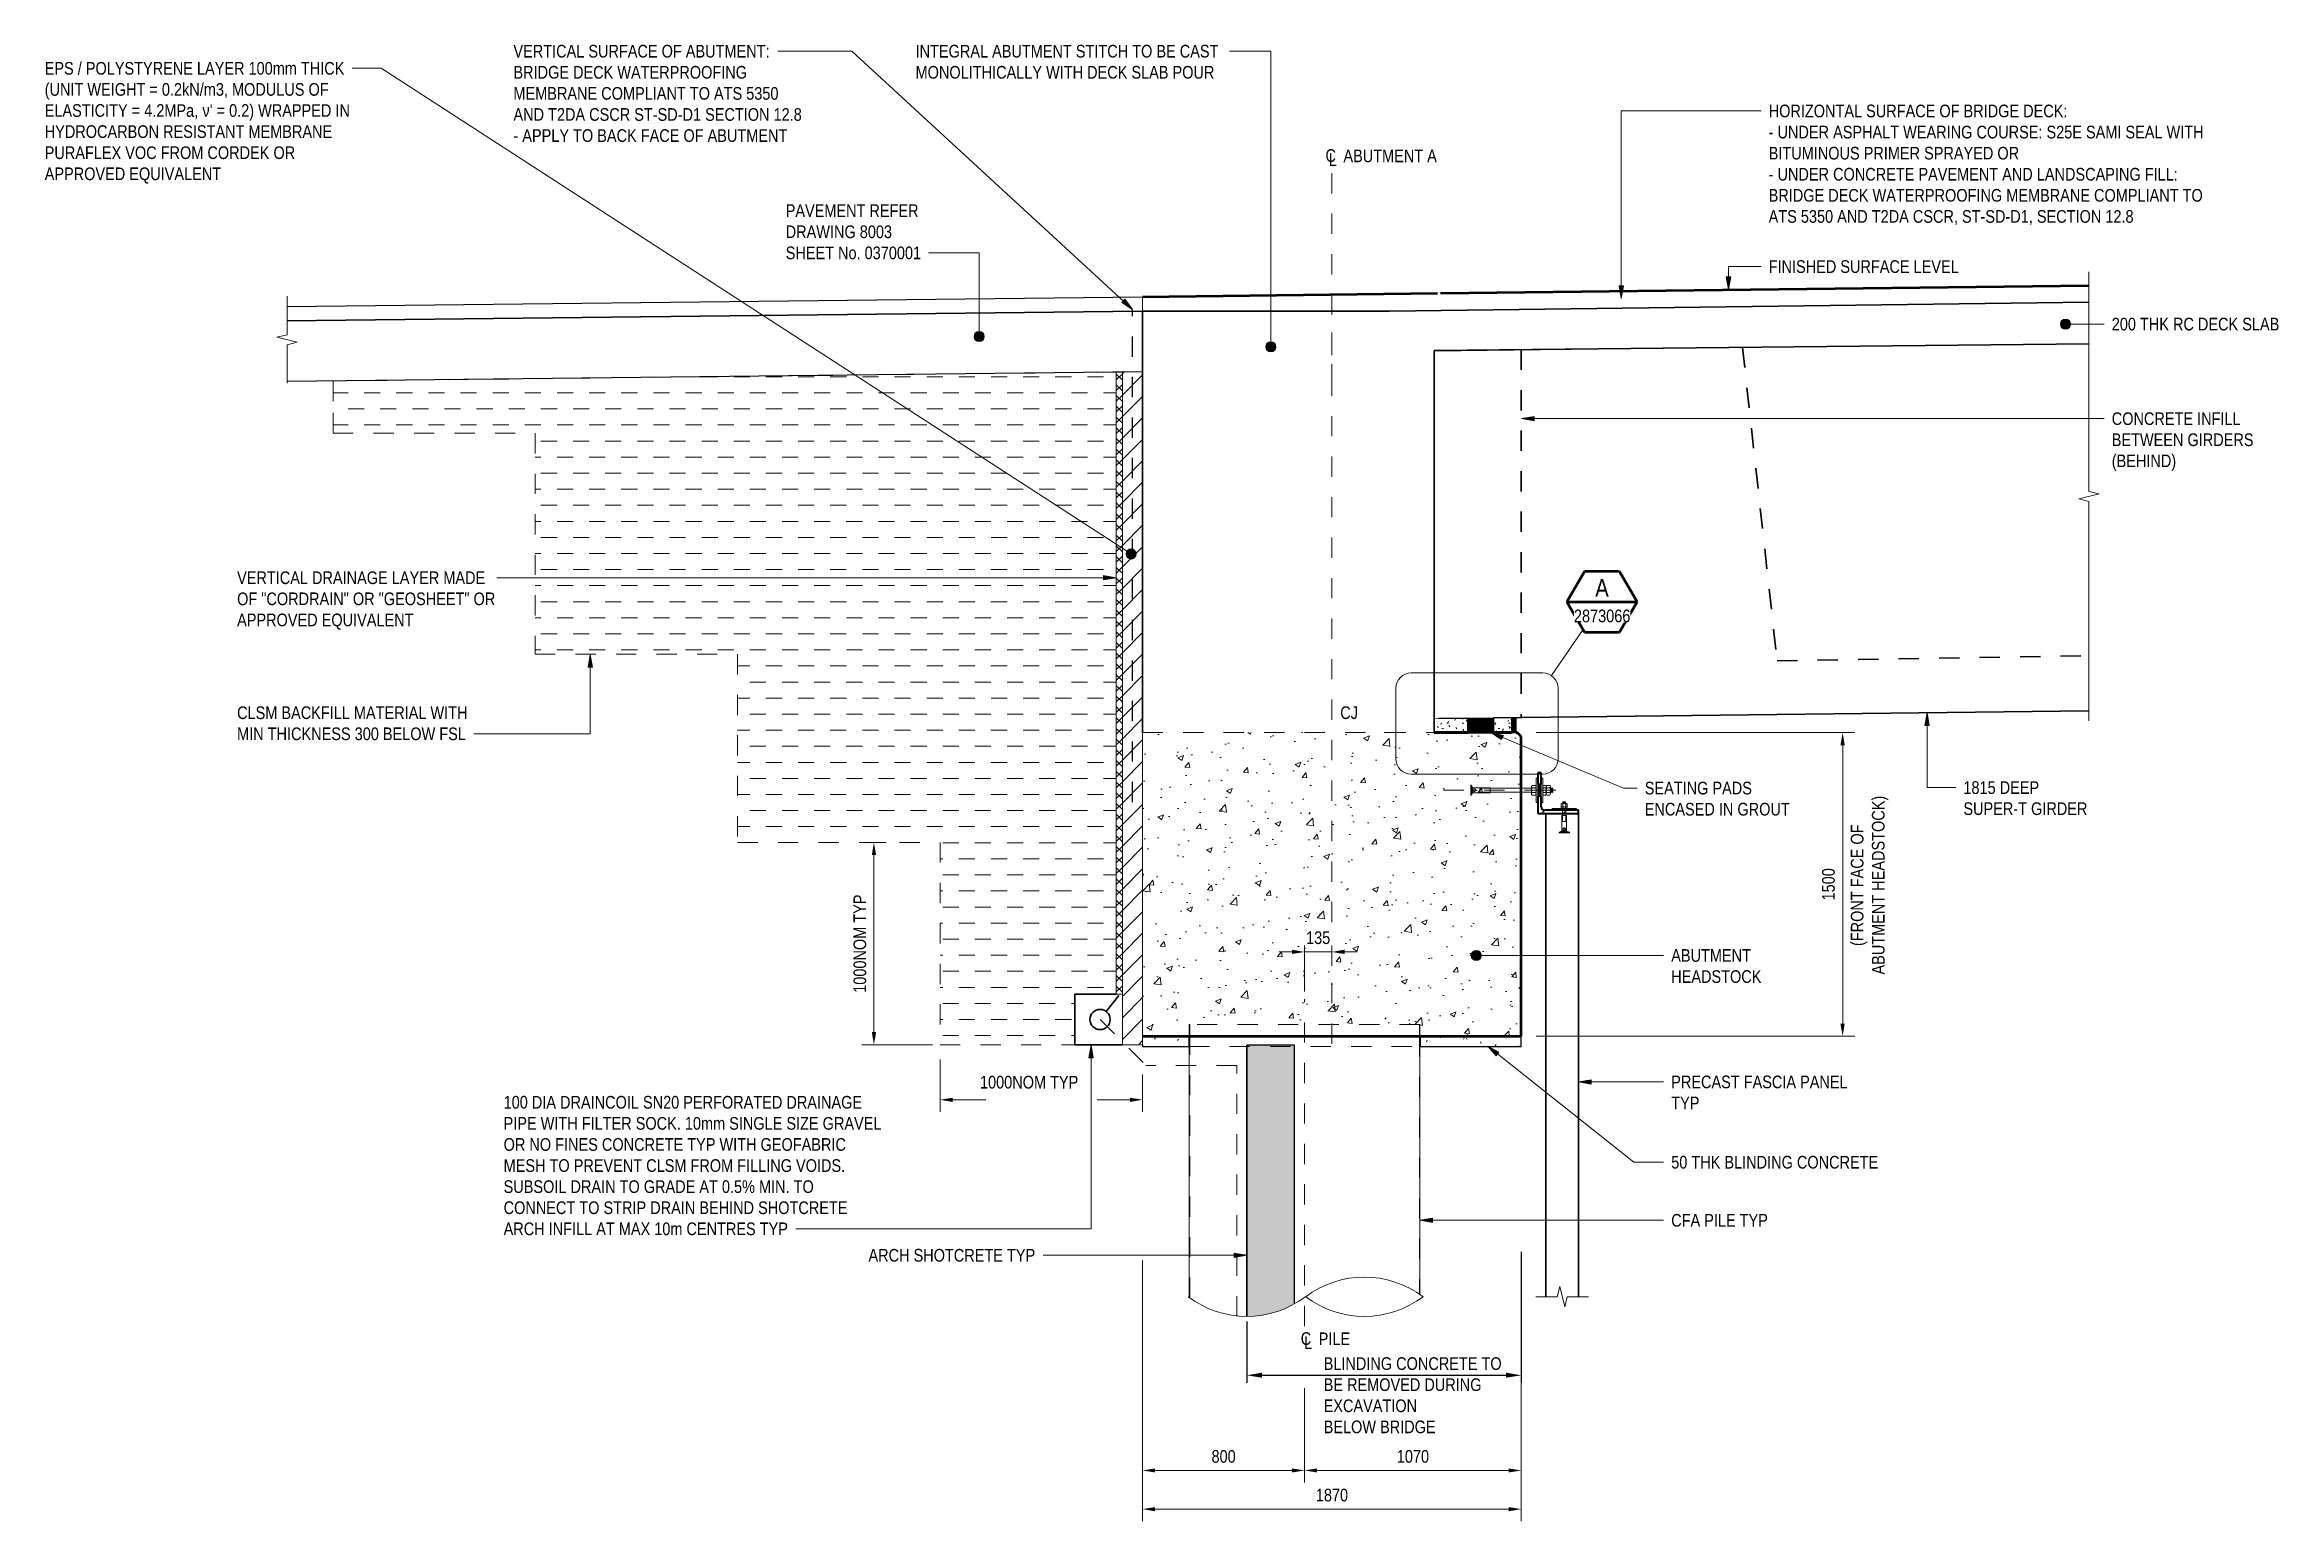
# Model space of a CAD drawing. Header units: metres. Extents: x 500.2 to 528.4, y 0.1 to 23.1.
# Drawn here: x 500.19 to 511.22, y 15.77 to 23.06 of the extents above; entities that cross this region are included whole.
import ezdxf

# ---------------------------------------------------------------- set-up
doc = ezdxf.new("R2010")
doc.units = ezdxf.units.M
for name, pattern in [('JacobsCenter', [0.015, 0.009, -0.0015, 0.003, -0.0015]), ('JacobsDash', [0.0045, 0.003, -0.0015]), ('JacobsGridLine', [0.0145, 0.01, -0.001, 0.0025, -0.001])]:
    doc.linetypes.add(name, pattern=pattern)
doc.layers.get('Defpoints').update_dxf_attribs({"color": 41})
for name, color, linetype, lineweight in [('A-ANNO-DIMS', 7, 'Continuous', 9), ('A-ANNO-NOTE', 7, 'Continuous', 9), ('A-ANNO-SYMB', 7, 'Continuous', 9), ('A-DETL', 7, 'Continuous', 13), ('A-DETL-GENF', 7, 'Continuous', 9), ('A-FLOR', 7, 'Continuous', 50), ('A-FLOR-HDLN', 7, 'JacobsDash', 18), ('A-GENM', 7, 'Continuous', 35), ('G-ANNO-TEXT', 7, 'Continuous', 9), ('S-BEAM', 7, 'Continuous', 50), ('S-BEAM-HDLN', 7, 'JacobsDash', 18), ('S-FNDN', 7, 'Continuous', 50), ('S-FNDN-HDLN', 7, 'JacobsDash', 18), ('S-GRID', 7, 'Continuous', 9)]:
    doc.layers.add(name, color=color, linetype=linetype, lineweight=lineweight)
doc.styles.add('Arial Narrow', font='ARIALN.TTF', dxfattribs={"height": 0.0625})
doc.styles.add('Arial Narrow_1', font='ARIALN.TTF', dxfattribs={"height": 0.0625})
doc.styles.add('Arial Narrow_2', font='ARIALN.TTF', dxfattribs={"height": 0.0875})
doc.dimstyles.new('____ddd____', dxfattribs={"dimscale": 0.3048, "dimtxt": 0.063964, "dimasz": 0.246063, "dimexe": 0.123031, "dimexo": 0.082021, "dimgap": 0.04101, "dimtad": 1, "dimdec": 0, "dimlfac": 1000, "dimzin": 0, "dimdsep": 46, "dimtxsty": 'Arial Narrow', "dimsah": 1, "dimcen": 0.09, "dimaunit": 1, "dimadec": 4, "dimazin": 0, "dimtfac": 1, "dimtdec": 4, "dimtix": 1, "dimtmove": 0, "dimatfit": 3, "dimfxl": 1, "dimtvp": 1, "dimtolj": 1, "dimtzin": 0, "dimarcsym": 2})
doc.dimstyles.new('Dimension_Standard_O__mm_', dxfattribs={"dimscale": 0.3048, "dimtxt": 0.063964, "dimasz": 0.205052, "dimexe": 0.19685, "dimexo": 0.123031, "dimgap": 0.123031, "dimtad": 1, "dimdec": 0, "dimlfac": 1000, "dimzin": 0, "dimdsep": 46, "dimtxsty": 'Arial Narrow', "dimsah": 1, "dimcen": 0.09, "dimaunit": 1, "dimadec": 4, "dimazin": 0, "dimtfac": 1, "dimtdec": 4, "dimtix": 1, "dimtmove": 0, "dimatfit": 3, "dimfxl": 1, "dimtvp": 1, "dimtfill": 1, "dimtolj": 1, "dimtzin": 0, "dimlwd": 18, "dimlwe": 18, "dimarcsym": 2})
doc.dimstyles.new('Dimension_Standard_O__mm__1', dxfattribs={"dimscale": 0.3048, "dimtxt": 0.063964, "dimasz": 0.205052, "dimexe": 0.19685, "dimexo": 0.123031, "dimgap": 0.123031, "dimtad": 1, "dimdec": 0, "dimlfac": 1000, "dimzin": 0, "dimdsep": 46, "dimtxsty": 'Arial Narrow', "dimsah": 1, "dimcen": 0.09, "dimaunit": 1, "dimadec": 4, "dimazin": 0, "dimtfac": 1, "dimtdec": 4, "dimtix": 1, "dimtmove": 2, "dimatfit": 3, "dimfxl": 1, "dimtvp": 1, "dimtfill": 1, "dimtolj": 1, "dimtzin": 0, "dimlwd": 18, "dimlwe": 18, "dimarcsym": 2})
pattern_1 = [(45, (506.526, 21.821), (-0.053033, 0.053033), [])]
pattern_2 = [(0, (506.526, 21.821), (0.1016, 0.0254), [0.00838, -0.06782, 0.00838, -0.06782, -0.4064]), (0, (506.526, 21.821), (0.1016, 0.0254), [-0.1524, 0.00838, -0.14402, 0.00838, -0.06782, -0.1778]), (0, (506.526, 21.821), (0.1016, 0.0254), [-0.381, 0.00838, -0.04242, 0.00838, -0.11862]), (120, (506.564, 21.834), (-0.07279705, 0.07528818), [0.00838, -0.06782, 0.00838, -0.06782, -0.4064]), (120, (506.564, 21.834), (-0.07279705, 0.07528818), [-0.1524, 0.00838, -0.14402, 0.00838, -0.06782, -0.1778]), (120, (506.564, 21.834), (-0.07279705, 0.07528818), [-0.381, 0.00838, -0.04242, 0.00838, -0.11862]), (240, (506.577, 21.884), (-0.02880295, -0.10068818), [0.00838, -0.06782, 0.00838, -0.06782, -0.4064]), (240, (506.577, 21.884), (-0.02880295, -0.10068818), [-0.1524, 0.00838, -0.14402, 0.00838, -0.06782, -0.1778]), (240, (506.577, 21.884), (-0.02880295, -0.10068818), [-0.381, 0.00838, -0.04242, 0.00838, -0.11862])]
pattern_3 = [(45, (506.526, 21.821), (-0.008838835, 0.008838835), [])]

msp = doc.modelspace()

# ---------------------------------------------------------------- texts
at = {"layer": 'G-ANNO-TEXT', "char_height": 0.0625, "attachment_point": 1, "style": 'Arial Narrow', "bg_fill": 3, "box_fill_scale": 1, "bg_fill_color": 256, "bg_fill_true_color": 13158600, "bg_fill_transparency": 0}
for s, insert in [('PAVEMENT REFER ', (503.8455, 22.2757)), ('CJ', (506.5839, 19.796)), ('100 DIA DRAINCOIL SN20 PERFORATED DRAINAGE ', (502.4526, 17.8718))]:
    msp.add_mtext(s, dxfattribs=dict(at, insert=insert))

# ---------------------------------------------------------------- blocks, each defined once
blk = doc.blocks.new('BR08_20_GEN_WPC_PrecastPanel_Wall__4point - BR08_20_GEN_WPC_PrecastPanel_Wall__4point-8287844-DRG-2873066 - SECTION 1')
at = {"layer": 'A-GENM'}
for p, q in [((507.6, 19.267), (507.6, 16.88)), ((507.76, 16.88), (507.76, 19.267))]:
    blk.add_line(p, q, dxfattribs=at)
blk = doc.blocks.new('01_SFO_FRP_Pile_CastInPlace_CS_BR08 - CAST-IN-PLACE PILE - 1200-8661059-DRG-2873066 - SECTION 1')
at = {"layer": 'A-DETL', "linetype": 'JacobsDash'}
blk.add_line((506.977, 18.225), (505.838, 18.225), dxfattribs=at)
at = {"layer": 'S-FNDN', "lineweight": 13}
for p, q in [((505.838, 18.225), (505.838, 16.876)), ((506.977, 16.891), (506.977, 18.225))]:
    blk.add_line(p, q, dxfattribs=at)
at = {"layer": 'S-FNDN-HDLN'}
for p, q in [((505.838, 18.225), (505.841, 18.225)), ((505.841, 18.167), (505.841, 18.225)), ((506.975, 18.225), (506.975, 18.167)), ((506.975, 18.225), (506.977, 18.225)), ((505.841, 16.875), (505.841, 18.167)), ((506.975, 18.167), (506.975, 16.892))]:
    blk.add_line(p, q, dxfattribs=at)
blk = doc.blocks.new('CS_DET_Pile-Column_BreakLine - CS_Tubular BreakLine-5419999-DRG-2873066 - SECTION 1')
at = {"layer": 'A-DETL-GENF', "lineweight": 18}
for centre, start, end in [((506.703, 16.496), 52.9573, 127.0427), ((506.123, 17.264), 232.9573, 307.0427), ((506.703, 17.264), 232.9573, 307.0427)]:
    blk.add_arc(centre, 0.481, start, end, dxfattribs=at)
blk = doc.blocks.new('BREAK LINE - INPUT VIEW SCALE_R13 - Std Break-8195450-DRG-2873066 - SECTION 1')
at = {"layer": 'A-DETL-GENF'}
for p, q in [((501.383, 21.632), (501.383, 21.822)), ((501.333, 21.62), (501.383, 21.632)), ((501.433, 21.595), (501.333, 21.62)), ((501.383, 21.582), (501.433, 21.595)), ((501.383, 21.393), (501.383, 21.582))]:
    blk.add_line(p, q, dxfattribs=at)
blk = doc.blocks.new('JAC_DIT_Steel_Beam_EA_Section_2D - EA200x200x16-6247310-DRG-2873066 - SECTION 1')
at = {"layer": 'A-DETL-GENF'}
h = blk.add_hatch(dxfattribs=at)
h.set_pattern_fill('FP_4', color=256, style=0, pattern_type=2)
h.set_pattern_definition(pattern_1)
h.paths.add_polyline_path([(507.76, 19.267), (507.76, 19.283), (507.594, 19.283), (507.585, 19.285), (507.578, 19.292), (507.576, 19.301), (507.576, 19.352), (507.56, 19.352), (507.56, 19.267), (507.719, 19.267)])
h.paths.add_polyline_path([(507.565, 19.412), (507.576, 19.412), (507.576, 19.467), (507.56, 19.467), (507.56, 19.412)])
at = {"layer": 'A-DETL-GENF', "lineweight": 40}
for p, q in [((507.56, 19.467), (507.56, 19.412)), ((507.576, 19.467), (507.56, 19.467)), ((507.576, 19.412), (507.576, 19.467)), ((507.56, 19.352), (507.56, 19.267)), ((507.576, 19.301), (507.576, 19.352)), ((507.56, 19.267), (507.76, 19.267)), ((507.76, 19.283), (507.594, 19.283)), ((507.76, 19.267), (507.76, 19.283))]:
    blk.add_line(p, q, dxfattribs=at)
blk.add_arc((507.594, 19.301), 0.018, 180, 270, dxfattribs=at)
blk = doc.blocks.new('BREAK LINE - INPUT VIEW SCALE_R13 - Std Break-8198805-DRG-2873066 - SECTION 1')
at = {"layer": 'A-DETL-GENF'}
for p, q in [((507.668, 16.93), (507.655, 16.88)), ((507.693, 16.83), (507.668, 16.93)), ((507.655, 16.88), (507.55, 16.88)), ((507.705, 16.88), (507.693, 16.83)), ((507.81, 16.88), (507.705, 16.88))]:
    blk.add_line(p, q, dxfattribs=at)
blk = doc.blocks.new('BREAK LINE - INPUT VIEW SCALE_R13 - Std Break-5547156-DRG-2873066 - SECTION 1')
at = {"layer": 'A-DETL-GENF'}
for p, q in [((510.281, 21.943), (510.281, 20.858)), ((510.281, 20.858), (510.331, 20.846)), ((510.331, 20.846), (510.231, 20.821)), ((510.231, 20.821), (510.281, 20.808)), ((510.281, 20.808), (510.281, 19.724))]:
    blk.add_line(p, q, dxfattribs=at)
blk = doc.blocks.new('CS_Annot_Centreline Symbol2 - CS_Annot_Centreline Symbol-5074296-DRG-2873066 - SECTION 1')
at = {"layer": 'A-ANNO-NOTE', "char_height": 0.0625, "attachment_point": 1, "rotation": 0, "style": 'Arial Narrow'}
for s, insert, width in [('C  ', (506.511, 22.548), 0.11023), ('L', (506.528, 22.527), 0.0481)]:
    blk.add_mtext(s, dxfattribs=dict(at, insert=insert, width=width))
blk = doc.blocks.new('DIMBLOCK1-DRG-2873066 - SECTION 1')
at = {"layer": 'A-ANNO-DIMS', "color": 0, "lineweight": 18, "transparency": 16777216}
for p, q in [((507.551, 19.667), (509.125, 19.667)), ((509.065, 19.604), (509.065, 18.229)), ((507.551, 18.167), (509.125, 18.167))]:
    blk.add_line(p, q, dxfattribs=at)
at = {"layer": 'A-ANNO-DIMS', "color": 0, "transparency": 16777216}
for points in [[(509.054, 19.604), (509.075, 19.604), (509.065, 19.667)], [(509.054, 18.229), (509.075, 18.229), (509.065, 18.167)]]:
    blk.add_solid(points, dxfattribs=at)
at = {"layer": 'Defpoints', "color": 0, "transparency": 16777216}
for p in [(507.513, 19.667), (507.513, 18.167), (509.065, 18.167)]:
    blk.add_point(p, dxfattribs=at)
at = {"layer": 'A-ANNO-DIMS', "color": 0, "lineweight": 18, "transparency": 16777216, "insert": (508.995, 18.917), "char_height": 0.0625, "width": 0.19007, "attachment_point": 5, "rotation": 90, "style": 'Arial Narrow', "bg_fill": 3, "box_fill_scale": 1.1, "bg_fill_color": 256, "bg_fill_true_color": 13158600, "bg_fill_transparency": 0}
blk.add_mtext('\\A1;1500', dxfattribs=at)
blk = doc.blocks.new('DIMBLOCK2-DRG-2873066 - SECTION 1')
at = {"layer": 'A-ANNO-DIMS', "color": 0, "lineweight": 18, "transparency": 16777216}
for p, q in [((504.608, 18.051), (504.608, 17.793)), ((505.608, 17.978), (505.608, 17.793)), ((504.67, 17.853), (504.834, 17.853)), ((505.545, 17.853), (505.383, 17.853))]:
    blk.add_line(p, q, dxfattribs=at)
at = {"layer": 'A-ANNO-DIMS', "color": 0, "transparency": 16777216}
for points in [[(504.67, 17.863), (504.67, 17.842), (504.608, 17.853)], [(505.545, 17.863), (505.545, 17.842), (505.608, 17.853)]]:
    blk.add_solid(points, dxfattribs=at)
at = {"layer": 'Defpoints', "color": 0, "transparency": 16777216}
for p in [(504.608, 18.089), (505.608, 18.016), (505.608, 17.853)]:
    blk.add_point(p, dxfattribs=at)
at = {"layer": 'A-ANNO-DIMS', "color": 0, "lineweight": 18, "transparency": 16777216, "insert": (504.805, 17.971), "char_height": 0.0625, "width": 0.60675, "attachment_point": 1, "line_spacing_factor": 0.974696, "style": 'Arial Narrow', "bg_fill": 3, "box_fill_scale": 1.1, "bg_fill_color": 256, "bg_fill_true_color": 13158600, "bg_fill_transparency": 0}
blk.add_mtext('\\A1;1000NOM TYP', dxfattribs=at)
blk = doc.blocks.new('DIMBLOCK3-DRG-2873066 - SECTION 1')
at = {"layer": 'A-ANNO-DIMS', "color": 0, "lineweight": 18, "transparency": 16777216}
for p, q in [((504.275, 19.124), (504.341, 19.124)), ((504.281, 18.187), (504.281, 19.062)), ((504.57, 18.124), (504.221, 18.124))]:
    blk.add_line(p, q, dxfattribs=at)
at = {"layer": 'A-ANNO-DIMS', "color": 0, "transparency": 16777216}
for points in [[(504.271, 19.062), (504.292, 19.062), (504.281, 19.124)], [(504.271, 18.187), (504.292, 18.187), (504.281, 18.124)]]:
    blk.add_solid(points, dxfattribs=at)
at = {"layer": 'Defpoints', "color": 0, "transparency": 16777216}
for p in [(504.237, 19.124), (504.281, 19.124), (504.608, 18.124)]:
    blk.add_point(p, dxfattribs=at)
at = {"layer": 'A-ANNO-DIMS', "color": 0, "lineweight": 18, "transparency": 16777216, "insert": (504.212, 18.624), "char_height": 0.0625, "width": 0.60675, "attachment_point": 5, "rotation": 90, "style": 'Arial Narrow', "bg_fill": 3, "box_fill_scale": 1.1, "bg_fill_color": 256, "bg_fill_true_color": 13158600, "bg_fill_transparency": 0}
blk.add_mtext('\\A1;1000NOM TYP', dxfattribs=at)
blk = doc.blocks.new('DIMBLOCK4-DRG-2873066 - SECTION 1')
at = {"layer": 'A-ANNO-DIMS', "color": 0, "lineweight": 18, "transparency": 16777216}
for p, q in [((505.608, 17.061), (505.608, 15.962)), ((506.408, 16.428), (506.408, 15.962)), ((505.67, 16.022), (506.345, 16.022))]:
    blk.add_line(p, q, dxfattribs=at)
at = {"layer": 'A-ANNO-DIMS', "color": 0, "transparency": 16777216}
for points in [[(505.67, 16.032), (505.67, 16.012), (505.608, 16.022)], [(506.345, 16.032), (506.345, 16.012), (506.408, 16.022)]]:
    blk.add_solid(points, dxfattribs=at)
at = {"layer": 'Defpoints', "color": 0, "transparency": 16777216}
for p in [(505.608, 17.098), (506.408, 16.465), (506.408, 16.022)]:
    blk.add_point(p, dxfattribs=at)
at = {"layer": 'A-ANNO-DIMS', "color": 0, "lineweight": 18, "transparency": 16777216, "insert": (506.008, 16.091), "char_height": 0.0625, "width": 0.14255, "attachment_point": 5, "style": 'Arial Narrow', "bg_fill": 3, "box_fill_scale": 1.1, "bg_fill_color": 256, "bg_fill_true_color": 13158600, "bg_fill_transparency": 0}
blk.add_mtext('\\A1;800', dxfattribs=at)
blk = doc.blocks.new('DIMBLOCK5-DRG-2873066 - SECTION 1')
at = {"layer": 'A-ANNO-DIMS', "color": 0, "lineweight": 18, "transparency": 16777216}
for p, q in [((507.478, 17.061), (507.478, 15.962)), ((506.408, 16.428), (506.408, 15.962)), ((506.47, 16.022), (507.415, 16.022))]:
    blk.add_line(p, q, dxfattribs=at)
at = {"layer": 'A-ANNO-DIMS', "color": 0, "transparency": 16777216}
for points in [[(506.47, 16.032), (506.47, 16.012), (506.408, 16.022)], [(507.415, 16.032), (507.415, 16.012), (507.478, 16.022)]]:
    blk.add_solid(points, dxfattribs=at)
at = {"layer": 'Defpoints', "color": 0, "transparency": 16777216}
for p in [(507.478, 17.098), (506.408, 16.465), (507.478, 16.022)]:
    blk.add_point(p, dxfattribs=at)
at = {"layer": 'A-ANNO-DIMS', "color": 0, "lineweight": 18, "transparency": 16777216, "insert": (506.943, 16.091), "char_height": 0.0625, "width": 0.19007, "attachment_point": 5, "style": 'Arial Narrow', "bg_fill": 3, "box_fill_scale": 1.1, "bg_fill_color": 256, "bg_fill_true_color": 13158600, "bg_fill_transparency": 0}
blk.add_mtext('\\A1;1070', dxfattribs=at)
blk = doc.blocks.new('DIMBLOCK6-DRG-2873066 - SECTION 1')
at = {"layer": 'A-ANNO-DIMS', "color": 0, "lineweight": 18, "transparency": 16777216}
for p, q in [((505.608, 17.061), (505.608, 15.771)), ((507.478, 17.061), (507.478, 15.771)), ((505.67, 15.831), (507.415, 15.831))]:
    blk.add_line(p, q, dxfattribs=at)
at = {"layer": 'A-ANNO-DIMS', "color": 0, "transparency": 16777216}
for points in [[(505.67, 15.841), (505.67, 15.82), (505.608, 15.831)], [(507.415, 15.841), (507.415, 15.82), (507.478, 15.831)]]:
    blk.add_solid(points, dxfattribs=at)
at = {"layer": 'Defpoints', "color": 0, "transparency": 16777216}
for p in [(505.608, 17.098), (507.478, 17.098), (507.478, 15.831)]:
    blk.add_point(p, dxfattribs=at)
at = {"layer": 'A-ANNO-DIMS', "color": 0, "lineweight": 18, "transparency": 16777216, "insert": (506.543, 15.9), "char_height": 0.0625, "width": 0.19007, "attachment_point": 5, "style": 'Arial Narrow', "bg_fill": 3, "box_fill_scale": 1.1, "bg_fill_color": 256, "bg_fill_true_color": 13158600, "bg_fill_transparency": 0}
blk.add_mtext('\\A1;1870', dxfattribs=at)
blk = doc.blocks.new('DIMBLOCK7-DRG-2873066 - SECTION 1')
at = {"layer": 'A-ANNO-DIMS', "color": 0, "lineweight": 18, "transparency": 16777216}
for p, q in [((506.345, 18.583), (506.283, 18.583)), ((506.408, 18.387), (506.408, 18.643)), ((506.408, 18.583), (506.543, 18.583)), ((506.543, 18.514), (506.543, 18.643)), ((506.605, 18.583), (506.668, 18.583))]:
    blk.add_line(p, q, dxfattribs=at)
at = {"layer": 'A-ANNO-DIMS', "color": 0, "transparency": 16777216}
for points in [[(506.345, 18.594), (506.345, 18.573), (506.408, 18.583)], [(506.605, 18.594), (506.605, 18.573), (506.543, 18.583)]]:
    blk.add_solid(points, dxfattribs=at)
at = {"layer": 'Defpoints', "color": 0, "transparency": 16777216}
for p in [(506.543, 18.477), (506.408, 18.349)]:
    blk.add_point(p, dxfattribs=at)
at = {"layer": 'A-ANNO-DIMS', "color": 0, "lineweight": 18, "transparency": 16777216, "insert": (506.475, 18.653), "char_height": 0.0625, "width": 0.14255, "attachment_point": 5, "style": 'Arial Narrow', "bg_fill": 3, "box_fill_scale": 1.1, "bg_fill_color": 256, "bg_fill_true_color": 13158600, "bg_fill_transparency": 0}
blk.add_mtext('\\A1;135', dxfattribs=at)
at = {"layer": 'Defpoints', "color": 0, "transparency": 16777216}
blk.add_point((506.543, 18.583), dxfattribs=at)
blk = doc.blocks.new('Drafting View - SheetRef-4900799-DRG-2873066 - SECTION 1')
at = {"layer": 'A-ANNO-SYMB', "lineweight": 50}
for p, q in [((507.79, 20.463), (507.703, 20.312)), ((507.963, 20.463), (507.79, 20.463)), ((508.05, 20.313), (507.963, 20.463)), ((507.703, 20.313), (508.05, 20.313)), ((507.703, 20.312), (507.79, 20.163)), ((507.963, 20.163), (508.05, 20.313)), ((507.79, 20.163), (507.963, 20.163))]:
    blk.add_line(p, q, dxfattribs=at)
blk = doc.blocks.new('DIMBLOCK8-DRG-2873066 - SECTION 1')
at = {"layer": 'A-ANNO-DIMS', "color": 0, "lineweight": -2, "transparency": 16777216}
for p, q in [((507.478, 17.102), (507.478, 16.455)), ((506.123, 16.758), (506.123, 16.455)), ((506.198, 16.492), (507.403, 16.492))]:
    blk.add_line(p, q, dxfattribs=at)
at = {"layer": 'A-ANNO-DIMS', "color": 0, "transparency": 16777216}
for points in [[(506.198, 16.505), (506.198, 16.48), (506.123, 16.492)], [(507.403, 16.505), (507.403, 16.48), (507.478, 16.492)]]:
    blk.add_solid(points, dxfattribs=at)
at = {"layer": 'Defpoints', "color": 0, "transparency": 16777216}
for p in [(507.478, 17.127), (506.123, 16.783), (507.478, 16.492)]:
    blk.add_point(p, dxfattribs=at)
at = {"layer": 'A-ANNO-DIMS', "color": 0, "transparency": 16777216, "insert": (506.8, 16.542), "char_height": 0.0625, "attachment_point": 5, "style": 'Arial Narrow'}
blk.add_mtext('\\A1;\u200e', dxfattribs=at)

# ---------------------------------------------------------------- hatches: boundary and pattern name
at = {"layer": 'A-DETL-GENF'}
h = msp.add_hatch(dxfattribs=at)
h.set_pattern_fill('FP_2', color=256, style=0, pattern_type=2)
h.set_pattern_definition([(0, (506.526, 21.821), (0.07937, 0.07937), [0.07937, -0.07937])])
h.paths.add_polyline_path([(504.8982, 18.1244), (505.2729, 18.1244), (505.2729, 18.3744), (505.4779, 18.3744), (505.4779, 21.4468), (501.6103, 21.4032), (501.6103, 21.1452), (502.6079, 21.1452), (502.6079, 20.0534), (503.6079, 20.0534), (503.6079, 19.1244), (504.6079, 19.1244), (504.6079, 18.1244)])
h = msp.add_hatch(dxfattribs=at)
h.set_pattern_fill('FP_5', color=256, style=0, pattern_type=2)
h.set_pattern_definition([(45, (506.526, 21.821), (-0.0265165, 0.0265165), []), (135, (506.526, 21.821), (-0.0265165, -0.0265165), [])])
h.paths.add_polyline_path([(505.5079, 18.3744), (505.5079, 21.4475), (505.4779, 21.4472), (505.4779, 18.3744)])
h = msp.add_hatch(dxfattribs=at)
h.set_pattern_fill('FP_4', color=256, style=0, pattern_type=2)
h.set_pattern_definition(pattern_1)
h.paths.add_polyline_path([(505.5079, 18.1244), (505.6079, 18.1244), (505.6079, 21.4478), (505.5079, 21.4468), (505.5079, 18.1665)])
h = msp.add_hatch(dxfattribs=at)
h.set_pattern_fill('FP_6', color=256, style=0, pattern_type=2)
h.set_pattern_definition(pattern_2)
h.paths.add_polyline_path([(507.2123, 19.667), (507.2123, 19.7371), (507.0479, 19.7352), (507.0479, 19.667)])
at = {"layer": 'A-DETL-GENF', "true_color": 0x808080}
for points in [[(507.2154, 19.6669), (507.3404, 19.667), (507.3404, 19.7387), (507.2154, 19.7372), (507.2154, 19.667)], [(507.4301, 19.6668), (507.452, 19.667), (507.452, 19.7374), (507.4301, 19.7371), (507.4301, 19.667)]]:
    msp.add_hatch(color=8, dxfattribs=at).paths.add_polyline_path(points)
at = {"layer": 'A-DETL-GENF'}
h = msp.add_hatch(dxfattribs=at)
h.set_pattern_fill('FP_6', color=256, style=0, pattern_type=2)
h.set_pattern_definition(pattern_2)
h.paths.add_polyline_path([(507.4301, 19.667), (507.4301, 19.7397), (507.3423, 19.7387), (507.3423, 19.667)])
h = msp.add_hatch(dxfattribs=at)
h.set_pattern_fill('FP_7', color=256, style=0, pattern_type=2)
h.set_pattern_definition(pattern_3)
h.paths.add_polyline_path([(507.2456, 19.3758), (507.2472, 19.376), (507.2486, 19.3766), (507.2499, 19.3776), (507.2508, 19.3788), (507.2514, 19.3803), (507.2516, 19.3818), (507.2514, 19.3834), (507.2508, 19.3848), (507.2499, 19.3861), (507.2486, 19.387), (507.2472, 19.3876), (507.2456, 19.3878), (507.2441, 19.3876), (507.2426, 19.387), (507.2414, 19.3861), (507.2404, 19.3848), (507.2398, 19.3834), (507.2396, 19.3818), (507.2398, 19.3803), (507.2404, 19.3788), (507.2414, 19.3776), (507.2426, 19.3766), (507.2441, 19.376)])
at = {"layer": 'A-DETL-GENF', "true_color": 0xffffff}
msp.add_hatch(color=7, dxfattribs=at).paths.add_polyline_path([(507.5711, 19.3518), (507.576, 19.3518), (507.576, 19.4118), (507.56, 19.4118), (507.56, 19.3518), (507.5624, 19.3518)])
at = {"layer": 'A-DETL-GENF'}
h = msp.add_hatch(dxfattribs=at)
h.set_pattern_fill('FP_7', color=256, style=0, pattern_type=2)
h.set_pattern_definition(pattern_3)
h.paths.add_polyline_path([(507.69, 19.1833), (507.6916, 19.1835), (507.693, 19.1841), (507.6943, 19.185), (507.6952, 19.1863), (507.6958, 19.1877), (507.696, 19.1893), (507.6958, 19.1908), (507.6952, 19.1923), (507.6943, 19.1935), (507.693, 19.1945), (507.6916, 19.1951), (507.69, 19.1953), (507.6885, 19.1951), (507.687, 19.1945), (507.6858, 19.1935), (507.6848, 19.1923), (507.6842, 19.1908), (507.684, 19.1893), (507.6842, 19.1877), (507.6848, 19.1863), (507.6858, 19.185), (507.687, 19.1841), (507.6885, 19.1835)])
h = msp.add_hatch(dxfattribs=at)
h.set_pattern_fill('FP_3', color=256, style=0, pattern_type=2)
h.set_pattern_definition([(0, (506.526, 21.821), (0.2032, 0.0508), [0.00838, -0.14402, 0.00838, -0.14402, -0.8128]), (0, (506.526, 21.821), (0.2032, 0.0508), [-0.3048, 0.00838, -0.29642, 0.00838, -0.14402, -0.3556]), (0, (506.526, 21.821), (0.2032, 0.0508), [-0.762, 0.00838, -0.09322, 0.00838, -0.24562]), (120, (506.602, 21.846), (-0.1455941, 0.15057636), [0.00838, -0.14402, 0.00838, -0.14402, -0.8128]), (120, (506.602, 21.846), (-0.1455941, 0.15057636), [-0.3048, 0.00838, -0.29642, 0.00838, -0.14402, -0.3556]), (120, (506.602, 21.846), (-0.1455941, 0.15057636), [-0.762, 0.00838, -0.09322, 0.00838, -0.24562]), (240, (506.627, 21.948), (-0.0576059, -0.20137636), [0.00838, -0.14402, 0.00838, -0.14402, -0.8128]), (240, (506.627, 21.948), (-0.0576059, -0.20137636), [-0.3048, 0.00838, -0.29642, 0.00838, -0.14402, -0.3556]), (240, (506.627, 21.948), (-0.0576059, -0.20137636), [-0.762, 0.00838, -0.09322, 0.00838, -0.24562])])
h.paths.add_polyline_path([(506.9779, 18.1165), (507.4779, 18.1165), (507.4779, 18.1665), (506.9779, 18.1665)])
h.paths.add_polyline_path([(505.8126, 18.1165), (505.8376, 18.1165), (505.8376, 18.1665), (505.6079, 18.1665), (505.6079, 18.1165)])
at = {"layer": 'A-DETL-GENF', "true_color": 0xf1f1f1}
msp.add_hatch(color=7, dxfattribs=at).paths.add_polyline_path([(506.1227, 16.783), (506.1614, 16.7846), (506.2, 16.7893), (506.2381, 16.7971), (506.2755, 16.8079), (506.3118, 16.8218), (506.3469, 16.8385), (506.3577, 16.8448), (506.3577, 18.1228), (506.1227, 18.1228), (506.1227, 16.7846)])
at = {"layer": 'G-ANNO-TEXT'}
for points in [[(507.972, 21.8102), (507.983, 21.8727), (507.9609, 21.8727)], [(508.501, 21.8554), (508.512, 21.9179), (508.49, 21.9179)], [(505.5583, 21.7562), (505.5198, 21.8066), (505.5048, 21.7904)], [(507.4784, 21.2172), (507.5409, 21.2061), (507.5409, 21.2282)], [(505.4773, 20.4314), (505.4148, 20.4425), (505.4148, 20.4204)], [(502.8804, 20.0523), (502.8694, 19.9898), (502.8914, 19.9898)], [(509.4818, 19.7642), (509.4708, 19.7017), (509.4928, 19.7017)], [(507.3275, 19.6666), (507.3809, 19.6323), (507.3894, 19.6526)], [(505.3535, 18.1233), (505.3424, 18.0608), (505.3645, 18.0608)], [(507.3121, 18.1174), (507.3542, 18.0699), (507.3679, 18.0872)], [(507.7612, 17.9411), (507.8237, 17.9301), (507.8237, 17.9521)], [(506.9769, 17.2574), (507.0394, 17.2464), (507.0394, 17.2685)], [(506.1219, 17.0849), (506.0594, 17.0959), (506.0594, 17.0738)]]:
    msp.add_hatch(color=256, dxfattribs=at).paths.add_polyline_path(points)
h = msp.add_hatch(color=256, dxfattribs=at)
edge = h.paths.add_edge_path()
edge.add_arc((504.8013, 21.6233), 0.025, 0, 360)
h = msp.add_hatch(color=256, dxfattribs=at)
edge = h.paths.add_edge_path()
edge.add_arc((510.1655, 21.6842), 0.025, 0, 360)
h = msp.add_hatch(color=256, dxfattribs=at)
edge = h.paths.add_edge_path()
edge.add_arc((506.2413, 21.572), 0.025, 0, 360)
h = msp.add_hatch(color=256, dxfattribs=at)
edge = h.paths.add_edge_path()
edge.add_arc((505.5511, 20.5487), 0.025, 0, 360)
h = msp.add_hatch(color=256, dxfattribs=at)
edge = h.paths.add_edge_path()
edge.add_arc((507.2559, 18.5656), 0.025, 0, 360)
at = {"layer": 'S-BEAM', "lineweight": 9, "true_color": 0xc0c0c0}
h = msp.add_hatch(dxfattribs=at)
h.set_pattern_fill('FP_1', color=9, style=0, pattern_type=2)
h.set_pattern_definition([(50, (506.526, 21.821), (0.289218, -0.025306), [0.03024, -0.33266]), (355, (506.526, 21.821), (-0.055949, 0.3033), [0.02419, -0.26613]), (100.451, (506.55, 21.819), (0.233273, 0.277996), [0.0257, -0.28272]), (46.184, (506.526, 21.902), (0.43034, -0.066747), [0.04536, -0.49899]), (96.636, (506.562, 21.896), (0.376873, 0.392794), [0.03855, -0.42408]), (351.184, (506.526, 21.902), (0.37688, 0.39279), [0.03629, -0.39919]), (21, (506.566, 21.881), (0.240687, -0.162349), [0.03024, -0.33266]), (326, (506.566, 21.881), (0.09811, 0.292397), [0.02419, -0.26613]), (71.451, (506.586, 21.868), (0.3388, 0.130048), [0.0257, -0.28272]), (37.5, (506.526, 21.821), (0.0048982, 0.13423), [0.00084, -0.26206, 0.00084, -0.26932, -0.26714]), (37.5, (506.526, 21.821), (0.0048982, 0.13423), [-0.53306, 0.00084, -0.2663]), (7.5, (506.526, 21.821), (0.106079, 0.1590367), [0.00084, -0.15319, 0.00084, -0.25602, -0.10181]), (7.5, (506.526, 21.821), (0.106079, 0.1590367), [-0.41089, 0.00084, -0.10098]), (327.5, (506.436, 21.821), (0.215251, -0.0090994), [0.00084, -0.09997, 0.00084, -0.31368, -0.41734]), (327.5, (506.436, 21.821), (0.215251, -0.0090994), [-0.41532, 0.00084, -0.4165]), (317.5, (506.396, 21.821), (0.235153, 0.040369), [0.00084, -0.13021, 0.00084, -0.20803, -0.29637]), (317.5, (506.396, 21.821), (0.235153, 0.040369), [-0.33992, 0.00084, -0.29553])])
h.paths.add_polyline_path([(507.4779, 18.1666), (507.4779, 19.6468), (507.4579, 19.6668), (505.6079, 19.667), (505.6079, 18.1666), (505.838, 18.1666), (505.838, 18.225), (506.9774, 18.225), (506.9774, 18.1666)])

# ---------------------------------------------------------------- linework, layer by layer
at = {"layer": 'A-ANNO-SYMB', "lineweight": 18}
for p, q in [((506.8588, 19.886), (506.8588, 19.5364)), ((507.5844, 19.961), (506.9338, 19.961))]:
    msp.add_line(p, q, dxfattribs=at)
for centre, start, end in [((506.9338, 19.886), 90, 180), ((507.5844, 19.886), 0, 90), ((506.9338, 19.5364), 180, 270)]:
    msp.add_arc(centre, 0.075, start, end, dxfattribs=at)
at = {"layer": 'A-DETL', "color": 8, "lineweight": 25, "true_color": 0x808080}
for p, q in [((501.3829, 21.7717), (505.6079, 21.8194)), ((505.6079, 21.7483), (501.3829, 21.7006)), ((501.3829, 21.7006), (505.6079, 21.7483)), ((505.6079, 21.4483), (501.3829, 21.4006)), ((506.1227, 16.783), (506.1227, 18.1228)), ((506.3577, 18.1228), (506.1227, 18.1228)), ((506.3577, 16.8444), (506.3577, 18.1228))]:
    msp.add_line(p, q, dxfattribs=at)
at = {"layer": 'A-DETL', "linetype": 'JacobsDash', "lineweight": 25}
msp.add_line((505.5579, 19.323), (505.5579, 21.7539), dxfattribs=at)
at = {"layer": 'A-DETL', "lineweight": 35}
for p, q in [((506.8266, 21.7484), (505.6079, 21.7484)), ((505.6079, 21.7484), (505.6079, 19.667)), ((510.2806, 21.7919), (506.8266, 21.7484)), ((507.0479, 21.5536), (510.2806, 21.5873)), ((507.0479, 19.667), (507.0479, 21.5536)), ((510.2806, 19.7737), (507.3404, 19.7387)), ((507.2154, 19.7372), (507.0696, 19.7354)), ((505.2729, 18.3744), (505.4779, 18.3744)), ((505.2729, 18.3744), (505.2729, 18.1244)), ((505.2729, 18.1244), (505.5079, 18.1244))]:
    msp.add_line(p, q, dxfattribs=at)
at = {"layer": 'A-DETL', "linetype": 'JacobsDash', "lineweight": 18}
for p, q in [((506.5429, 21.3866), (506.5429, 21.6421)), ((505.4779, 21.4468), (501.6103, 21.4032)), ((501.6103, 21.4032), (501.6103, 21.1452)), ((501.6103, 21.1452), (501.6103, 21.4032)), ((501.6103, 21.1452), (502.6079, 21.1452)), ((501.6103, 21.1452), (502.6079, 21.1452)), ((502.6079, 21.1452), (502.6079, 20.0534)), ((502.6079, 20.0534), (503.6079, 20.0534)), ((503.6079, 20.0534), (503.6079, 19.1244)), ((505.6079, 19.667), (507.0479, 19.667)), ((503.6079, 19.1244), (504.6079, 19.1244)), ((504.6079, 19.1244), (504.6079, 18.1244)), ((504.6079, 18.1244), (505.2729, 18.1244))]:
    msp.add_line(p, q, dxfattribs=at)
at = {"layer": 'A-DETL', "linetype": 'JacobsDash', "lineweight": 35}
for p, q in [((507.4779, 21.5581), (507.4779, 19.7403)), ((508.5703, 21.5685), (508.7413, 20.0212)), ((508.7413, 20.0212), (510.2806, 20.047)), ((505.4287, 18.2888), (505.4955, 18.3744))]:
    msp.add_line(p, q, dxfattribs=at)
at = {"layer": 'A-DETL', "lineweight": 18}
for p, q in [((505.5079, 21.4475), (505.4779, 21.4472)), ((505.4779, 21.4472), (505.4779, 18.3744)), ((505.6079, 21.4478), (505.5079, 21.447)), ((505.5079, 18.3744), (505.5079, 21.4475)), ((505.6079, 18.1244), (505.6079, 19.667)), ((507.2123, 19.7371), (507.0479, 19.7352)), ((507.0479, 19.7352), (507.0479, 19.667)), ((507.0479, 19.667), (507.2123, 19.667)), ((507.2123, 19.667), (507.2123, 19.7371)), ((507.3404, 19.7387), (507.2154, 19.7372)), ((507.4301, 19.7397), (507.3423, 19.7387)), ((507.3423, 19.7387), (507.3423, 19.6668)), ((507.3423, 19.6668), (507.4301, 19.6668)), ((507.4301, 19.7371), (507.4301, 19.7397)), ((507.452, 19.7374), (507.4301, 19.7371)), ((507.56, 19.4418), (507.552, 19.4418)), ((507.552, 19.4418), (507.552, 19.3218)), ((507.56, 19.4118), (507.56, 19.4418)), ((507.584, 19.4418), (507.576, 19.4418)), ((507.576, 19.4418), (507.576, 19.4118)), ((507.584, 19.3218), (507.584, 19.4418)), ((507.528, 19.3918), (507.3236, 19.3918)), ((507.3236, 19.3718), (507.528, 19.3718)), ((507.528, 19.3997), (507.528, 19.3639)), ((507.528, 19.3718), (507.528, 19.391)), ((507.5487, 19.4057), (507.5313, 19.4057)), ((507.5313, 19.3937), (507.5487, 19.3937)), ((507.5313, 19.3699), (507.5487, 19.3699)), ((507.5313, 19.358), (507.5487, 19.358)), ((507.552, 19.3997), (507.552, 19.3639)), ((507.552, 19.3698), (507.552, 19.391)), ((507.552, 19.3218), (507.56, 19.3218)), ((507.56, 19.3218), (507.56, 19.3518)), ((507.576, 19.3518), (507.576, 19.3218)), ((507.576, 19.3218), (507.584, 19.3218)), ((507.584, 19.3997), (507.584, 19.3639)), ((507.5873, 19.4057), (507.5983, 19.4057)), ((507.5983, 19.3937), (507.5873, 19.3937)), ((507.5983, 19.3699), (507.5873, 19.3699)), ((507.5983, 19.358), (507.5873, 19.358)), ((507.6016, 19.3997), (507.6016, 19.3639)), ((507.6016, 19.3698), (507.6016, 19.391)), ((507.6049, 19.4057), (507.6183, 19.4057)), ((507.6183, 19.3937), (507.6049, 19.3937)), ((507.6183, 19.3699), (507.6049, 19.3699)), ((507.6183, 19.358), (507.6049, 19.358)), ((507.6216, 19.3997), (507.6216, 19.3639)), ((507.6216, 19.391), (507.6231, 19.394)), ((507.6216, 19.3698), (507.6216, 19.391)), ((507.6231, 19.3726), (507.6216, 19.391)), ((507.6231, 19.3726), (507.6216, 19.3698)), ((507.6231, 19.394), (507.6246, 19.391)), ((507.6246, 19.3698), (507.6231, 19.394)), ((507.6246, 19.3698), (507.6231, 19.3726)), ((507.6246, 19.391), (507.6261, 19.3938)), ((507.6246, 19.391), (507.6261, 19.3938)), ((507.6261, 19.3726), (507.6246, 19.391)), ((507.6261, 19.3726), (507.6246, 19.3698)), ((507.6261, 19.3938), (507.6276, 19.3698)), ((507.6261, 19.3938), (507.6276, 19.391)), ((507.6276, 19.3698), (507.6261, 19.3726)), ((507.6276, 19.3698), (507.6261, 19.3726)), ((507.6276, 19.391), (507.6291, 19.3938)), ((507.6276, 19.391), (507.6291, 19.3726)), ((507.6291, 19.3726), (507.6276, 19.3698)), ((507.6291, 19.3938), (507.6306, 19.391)), ((507.6306, 19.3698), (507.6291, 19.3938)), ((507.6306, 19.3698), (507.6291, 19.3726)), ((507.6306, 19.391), (507.6321, 19.3938)), ((507.6321, 19.3726), (507.6306, 19.391)), ((507.6321, 19.3726), (507.6306, 19.3698)), ((507.6321, 19.3938), (507.6336, 19.391)), ((507.6336, 19.3698), (507.6321, 19.3938)), ((507.6336, 19.3698), (507.6321, 19.3726)), ((507.6336, 19.391), (507.6336, 19.3698)), ((507.675, 19.3137), (507.675, 19.3019)), ((507.6953, 19.3238), (507.682, 19.3238)), ((507.682, 19.3238), (507.6848, 19.3228)), ((507.682, 19.3238), (507.698, 19.3228)), ((507.6848, 19.3228), (507.682, 19.3218)), ((507.682, 19.3218), (507.6848, 19.3208)), ((507.682, 19.3218), (507.698, 19.3208)), ((507.6848, 19.3208), (507.682, 19.3198)), ((507.682, 19.3198), (507.6848, 19.3188)), ((507.682, 19.3198), (507.698, 19.3188)), ((507.6848, 19.3188), (507.682, 19.3178)), ((507.682, 19.3178), (507.6848, 19.3168)), ((507.682, 19.3178), (507.6982, 19.3168)), ((507.6848, 19.3168), (507.682, 19.3158)), ((507.682, 19.3158), (507.6953, 19.3158)), ((507.6827, 19.3019), (507.6827, 19.3137)), ((507.6827, 19.3019), (507.6827, 19.3137)), ((507.6848, 19.3228), (507.6953, 19.3218)), ((507.6848, 19.3208), (507.6953, 19.3198)), ((507.6848, 19.3188), (507.6953, 19.3178)), ((507.6848, 19.3168), (507.6953, 19.3158)), ((507.698, 19.3228), (507.6953, 19.3238)), ((507.6953, 19.3218), (507.698, 19.3228)), ((507.698, 19.3208), (507.6953, 19.3218)), ((507.6953, 19.3198), (507.698, 19.3208)), ((507.698, 19.3188), (507.6953, 19.3198)), ((507.6953, 19.3178), (507.698, 19.3188)), ((507.6982, 19.3168), (507.6953, 19.3178)), ((507.6953, 19.3158), (507.6982, 19.3168)), ((507.6973, 19.3137), (507.6973, 19.3019)), ((507.6973, 19.3137), (507.6973, 19.3019)), ((507.705, 19.3019), (507.705, 19.3137)), ((507.6299, 19.2908), (507.7502, 19.2908)), ((507.6299, 19.2828), (507.6299, 19.2908)), ((507.6299, 19.2828), (507.6299, 19.2908)), ((507.6299, 19.2828), (507.7502, 19.2828)), ((507.6499, 19.2908), (507.7302, 19.2908)), ((507.675, 19.2977), (507.675, 19.2939)), ((507.6774, 19.2908), (507.6774, 19.2918)), ((507.7027, 19.2908), (507.6774, 19.2908)), ((507.6781, 19.1802), (507.6781, 19.2568)), ((507.6781, 19.2568), (507.702, 19.2568)), ((507.6789, 19.2998), (507.7012, 19.2998)), ((507.6789, 19.2918), (507.7012, 19.2918)), ((507.681, 19.2828), (507.681, 19.2678)), ((507.682, 19.2908), (507.698, 19.2908)), ((507.682, 19.2268), (507.682, 19.2908)), ((507.698, 19.2268), (507.682, 19.2268)), ((507.6827, 19.2939), (507.6827, 19.2977)), ((507.6973, 19.2977), (507.6973, 19.2939)), ((507.698, 19.2908), (507.698, 19.2268)), ((507.702, 19.1802), (507.702, 19.2568)), ((507.7027, 19.2918), (507.7027, 19.2908)), ((507.705, 19.2939), (507.705, 19.2977)), ((507.7502, 19.2908), (507.7502, 19.2828)), ((507.7502, 19.2908), (507.7502, 19.2828)), ((507.6781, 19.1802), (507.6645, 19.1748)), ((507.6645, 19.1748), (507.7156, 19.1748)), ((507.6645, 19.1748), (507.6645, 19.1718)), ((507.6645, 19.1718), (507.7156, 19.1718)), ((507.6781, 19.1802), (507.702, 19.1802)), ((507.702, 19.1802), (507.7156, 19.1748)), ((507.7156, 19.1748), (507.7156, 19.1718)), ((505.2729, 18.1244), (505.2729, 18.3744)), ((505.2729, 18.3744), (505.4779, 18.3744)), ((505.4779, 18.3744), (505.5079, 18.3744)), ((505.5079, 18.3744), (505.5079, 18.1244)), ((505.5079, 18.1244), (505.6079, 18.1244))]:
    msp.add_line(p, q, dxfattribs=at)
at = {"layer": 'A-DETL', "lineweight": 25}
for p, q in [((507.2154, 19.7372), (507.2154, 19.6669)), ((507.2154, 19.6669), (507.3404, 19.6669)), ((507.3404, 19.6669), (507.3404, 19.7387)), ((507.4301, 19.7371), (507.4301, 19.6668)), ((507.4301, 19.6668), (507.452, 19.6668)), ((507.452, 19.6668), (507.452, 19.7374)), ((507.576, 19.4118), (507.56, 19.4118)), ((507.56, 19.4118), (507.56, 19.3518)), ((507.56, 19.3518), (507.576, 19.3518)), ((507.576, 19.3518), (507.576, 19.4118)), ((505.8376, 18.1665), (505.6079, 18.1665)), ((505.6079, 18.1244), (505.6079, 18.1165)), ((505.6079, 18.1165), (505.8376, 18.1165)), ((505.8376, 18.1165), (505.8376, 18.1665)), ((506.9779, 18.1665), (506.9779, 18.1165)), ((507.4779, 18.1665), (506.9779, 18.1665)), ((506.9779, 18.1165), (507.4779, 18.1165)), ((507.4779, 18.1165), (507.4779, 18.1665))]:
    msp.add_line(p, q, dxfattribs=at)
at = {"layer": 'A-DETL', "lineweight": 50}
msp.add_line((507.4779, 19.6468), (507.4579, 19.6668), dxfattribs=at)
at = {"layer": 'A-DETL', "linetype": 'JacobsCenter', "lineweight": 18}
for p, q in [((507.0943, 19.3818), (507.56, 19.3818)), ((507.576, 19.3518), (507.56, 19.3518)), ((507.576, 19.3818), (507.6493, 19.3818))]:
    msp.add_line(p, q, dxfattribs=at)
at = {"layer": 'A-DETL', "lineweight": 9}
for p, q in [((507.2286, 19.3568), (507.2286, 19.4068)), ((507.2316, 19.3568), (507.2316, 19.4068)), ((507.2366, 19.3943), (507.2316, 19.4068)), ((507.2316, 19.3568), (507.2366, 19.3693)), ((507.3236, 19.3943), (507.2366, 19.3943)), ((507.2366, 19.3943), (507.2366, 19.3693)), ((507.3236, 19.3693), (507.2366, 19.3693)), ((507.3236, 19.3918), (507.2736, 19.3918)), ((507.2736, 19.3918), (507.2736, 19.3718)), ((507.3236, 19.3718), (507.2736, 19.3718)), ((507.3236, 19.3943), (507.3236, 19.3693))]:
    msp.add_line(p, q, dxfattribs=at)
at = {"layer": 'A-DETL', "linetype": 'JacobsCenter', "lineweight": 9}
for p, q in [((507.2316, 19.4068), (507.2286, 19.4068)), ((507.2316, 19.3568), (507.2286, 19.3568))]:
    msp.add_line(p, q, dxfattribs=at)
at = {"layer": 'A-DETL', "color": 143, "linetype": 'JacobsDash', "lineweight": 18, "true_color": 0x78aac8}
for p, q in [((505.3979, 18.2494), (505.6245, 18.0228)), ((506.0727, 18.0228), (505.6245, 18.0228)), ((506.0727, 16.783), (506.0727, 18.0228))]:
    msp.add_line(p, q, dxfattribs=at)
at = {"layer": 'A-DETL', "linetype": 'JacobsDash', "lineweight": 9}
msp.add_line((505.8376, 18.1165), (506.9779, 18.1165), dxfattribs=at)
at = {"layer": 'A-DETL', "color": 9, "lineweight": 25, "true_color": 0xc3c3c3}
for p, q in [((506.3577, 18.1228), (506.1227, 18.1228)), ((506.1227, 18.1228), (506.1227, 16.783)), ((506.3577, 16.8448), (506.3577, 18.1228))]:
    msp.add_line(p, q, dxfattribs=at)
at = {"layer": 'A-DETL', "lineweight": 9}
msp.add_circle((507.2456, 19.3818), 0.0075, dxfattribs=at)
at = {"layer": 'A-DETL', "lineweight": 18}
msp.add_circle((507.69, 19.1893), 0.0075, dxfattribs=at)
at = {"layer": 'A-DETL', "lineweight": 35}
msp.add_circle((505.3979, 18.2494), 0.05, dxfattribs=at)
at = {"layer": 'A-DETL', "lineweight": 9}
for centre, start, end in [((507.2456, 19.3818), 90, 270), ((507.2456, 19.3818), 270, 90), ((507.69, 19.1893), 360, 180), ((507.69, 19.1893), 180, 0)]:
    msp.add_arc(centre, 0.006, start, end, dxfattribs=at)
at = {"layer": 'A-DETL', "lineweight": 18}
for centre, radius, start, end in [((507.5351, 19.3997), 0.00706, 122.17615, 237.82385), ((507.5511, 19.3818), 0.0231, 149.00145, 210.99855), ((507.5351, 19.3639), 0.00706, 122.17615, 237.82385), ((507.545, 19.3997), 0.00706, 302.17615, 57.82385), ((507.5289, 19.3818), 0.0231, 329.00145, 30.99855), ((507.545, 19.3639), 0.00706, 302.17615, 57.82385), ((507.5911, 19.3997), 0.00706, 122.17615, 237.82385), ((507.6071, 19.3818), 0.0231, 149.00145, 210.99855), ((507.5911, 19.3639), 0.00706, 122.17615, 237.82385), ((507.5945, 19.3997), 0.00706, 302.17615, 57.82385), ((507.5785, 19.3818), 0.0231, 329.00145, 30.99855), ((507.5945, 19.3639), 0.00706, 302.17615, 57.82385), ((507.6086, 19.3997), 0.00706, 122.17615, 237.82385), ((507.6247, 19.3818), 0.0231, 149.00145, 210.99855), ((507.6086, 19.3639), 0.00706, 122.17615, 237.82385), ((507.6145, 19.3997), 0.00706, 302.17615, 57.82385), ((507.5985, 19.3818), 0.0231, 329.00145, 30.99855), ((507.6145, 19.3639), 0.00706, 302.17615, 57.82385), ((507.6789, 19.3112), 0.00458, 32.77908, 147.22092), ((507.69, 19.3021), 0.0137, 57.90199, 122.09801), ((507.7012, 19.3112), 0.00458, 32.77908, 147.22092), ((507.6789, 19.3044), 0.00458, 212.77908, 327.22092), ((507.6789, 19.2952), 0.00458, 32.77908, 147.22092), ((507.6789, 19.2964), 0.00458, 212.77908, 327.22092), ((507.69, 19.3136), 0.0137, 237.90199, 302.09801), ((507.69, 19.2861), 0.0137, 57.90199, 122.09801), ((507.69, 19.3056), 0.0137, 237.90199, 302.09801), ((507.7012, 19.3044), 0.00458, 212.77908, 327.22092), ((507.7012, 19.2952), 0.00458, 32.77908, 147.22092), ((507.7012, 19.2964), 0.00458, 212.77908, 327.22092)]:
    msp.add_arc(centre, radius, start, end, dxfattribs=at)
at = {"layer": 'A-FLOR'}
for p, q in [((507.079, 21.8368), (510.2806, 21.8748)), ((505.6079, 21.8194), (507.064, 21.8367)), ((505.6079, 21.8193), (505.6079, 21.8194))]:
    msp.add_line(p, q, dxfattribs=at)
at = {"layer": 'A-FLOR', "lineweight": 18}
for p, q in [((510.2806, 21.8747), (507.079, 21.8367)), ((507.064, 21.8365), (505.6079, 21.8193)), ((505.6079, 21.8193), (505.6079, 21.7484)), ((507.185, 21.753), (506.8051, 21.7484)), ((507.0479, 21.5513), (508.6234, 21.57))]:
    msp.add_line(p, q, dxfattribs=at)
at = {"layer": 'A-FLOR-HDLN'}
for p, q in [((506.7932, 21.7484), (507.3834, 21.7554)), ((507.3834, 21.7554), (506.7932, 21.7484)), ((505.6079, 21.7343), (505.6079, 21.7344)), ((505.6079, 21.7344), (505.6079, 21.7343)), ((505.6079, 21.5344), (505.6079, 21.5343)), ((508.5241, 21.569), (507.0479, 21.5515))]:
    msp.add_line(p, q, dxfattribs=at)
at = {"layer": 'G-ANNO-TEXT'}
for p, q in [((504.0004, 23.0322), (503.807, 23.0322)), ((504.1722, 23.0322), (504.0004, 23.0322)), ((506.0374, 23.0322), (506.0373, 23.0322)), ((506.2413, 23.0322), (506.0374, 23.0322)), ((506.2413, 21.572), (506.2413, 23.0322)), ((501.7304, 22.9476), (501.7055, 22.9476)), ((501.8472, 22.9476), (501.7304, 22.9476)), ((507.972, 22.7369), (508.662, 22.7369)), ((507.972, 21.8102), (507.972, 22.7369)), ((504.6113, 22.0361), (504.5511, 22.0361)), ((504.8013, 22.0361), (504.6113, 22.0361)), ((504.8013, 21.6233), (504.8013, 22.0361)), ((508.501, 21.9684), (508.662, 21.9684)), ((508.501, 21.8554), (508.501, 21.9684)), ((507.983, 21.8727), (507.9609, 21.8727)), ((507.9609, 21.8727), (507.972, 21.8102)), ((507.972, 21.8102), (507.983, 21.8727)), ((508.512, 21.9179), (508.49, 21.9179)), ((508.49, 21.9179), (508.501, 21.8554)), ((508.501, 21.8554), (508.512, 21.9179)), ((505.5198, 21.8066), (505.5048, 21.7904)), ((505.5048, 21.7904), (505.5583, 21.7562)), ((505.5583, 21.7562), (505.5198, 21.8066)), ((510.1655, 21.6842), (510.3563, 21.6842)), ((507.5409, 21.2282), (507.4784, 21.2172)), ((507.4784, 21.2172), (507.5409, 21.2061)), ((507.4784, 21.2172), (510.3563, 21.2172)), ((507.5409, 21.2061), (507.5409, 21.2282)), ((502.4732, 20.4314), (502.4192, 20.4314)), ((505.4773, 20.4314), (502.4732, 20.4314)), ((505.4773, 20.4314), (505.4148, 20.4425)), ((505.4148, 20.4425), (505.4148, 20.4204)), ((505.4148, 20.4204), (505.4773, 20.4314)), ((502.8804, 20.0523), (502.8694, 19.9898)), ((502.8694, 19.9898), (502.8914, 19.9898)), ((502.8914, 19.9898), (502.8804, 20.0523)), ((502.8804, 20.0523), (502.8804, 19.6605)), ((509.4818, 19.7642), (509.4708, 19.7017)), ((509.4928, 19.7017), (509.4818, 19.7642)), ((509.4818, 19.7642), (509.4818, 19.395)), ((502.3652, 19.6605), (502.3051, 19.6605)), ((502.8804, 19.6605), (502.3652, 19.6605)), ((507.3275, 19.6666), (507.3809, 19.6323)), ((507.3894, 19.6526), (507.3275, 19.6666)), ((507.3809, 19.6323), (507.3894, 19.6526)), ((509.4708, 19.7017), (509.4928, 19.7017)), ((509.4818, 19.395), (509.6236, 19.395)), ((507.3121, 18.1174), (507.3542, 18.0699)), ((507.3679, 18.0872), (507.3121, 18.1174)), ((507.3542, 18.0699), (507.3679, 18.0872)), ((507.8237, 17.9521), (507.7612, 17.9411)), ((507.7612, 17.9411), (507.8237, 17.9301)), ((507.7612, 17.9411), (508.1809, 17.9411)), ((507.8237, 17.9301), (507.8237, 17.9521)), ((508.034, 17.5444), (508.1809, 17.5444)), ((504.3819, 17.2154), (503.8957, 17.2154)), ((505.3535, 17.2154), (504.3819, 17.2154)), ((507.0394, 17.2685), (506.9769, 17.2574)), ((506.9769, 17.2574), (507.0394, 17.2464)), ((506.9769, 17.2574), (508.1809, 17.2574)), ((507.0394, 17.2464), (507.0394, 17.2685)), ((505.1186, 17.0849), (505.117, 17.0849))]:
    msp.add_line(p, q, dxfattribs=at)
for centre in [(504.8013, 21.6233), (510.1655, 21.6842), (506.2413, 21.572), (505.5511, 20.5487), (507.2559, 18.5656)]:
    msp.add_circle(centre, 0.025, dxfattribs=at)
at = {"layer": 'S-BEAM'}
for p, q in [((507.0479, 19.667), (507.2154, 19.667)), ((507.4301, 19.6668), (507.0479, 19.6668)), ((507.3404, 19.667), (507.4301, 19.667)), ((507.452, 19.667), (507.4578, 19.667)), ((507.4579, 19.6668), (507.452, 19.6668)), ((507.4779, 18.1666), (507.4779, 19.6468)), ((505.6079, 18.1666), (507.4779, 18.1666))]:
    msp.add_line(p, q, dxfattribs=at)
at = {"layer": 'S-BEAM-HDLN', "color": 8, "true_color": 0x808080}
for p, q in [((507.0479, 19.6668), (507.0479, 19.667)), ((505.838, 18.1667), (505.6079, 18.1667)), ((506.9774, 18.1667), (505.8381, 18.1667)), ((507.4779, 18.1667), (506.9775, 18.1667))]:
    msp.add_line(p, q, dxfattribs=at)
at = {"layer": 'S-GRID', "linetype": 'JacobsGridLine', "lineweight": 18}
msp.add_line((506.4077, 16.7352), (506.4077, 18.3494), dxfattribs=at)

# ---------------------------------------------------------------- block references
at = {"layer": 'A-ANNO-NOTE'}
msp.add_blockref('CS_Annot_Centreline Symbol2 - CS_Annot_Centreline Symbol-5074296-DRG-2873066 - SECTION 1', (0, 0), dxfattribs=at)
at = {"layer": 'A-ANNO-SYMB', "lineweight": 50}
msp.add_blockref('Drafting View - SheetRef-4900799-DRG-2873066 - SECTION 1', (0, 0), dxfattribs=at)
at = {"layer": 'A-DETL', "linetype": 'JacobsDash'}
msp.add_blockref('01_SFO_FRP_Pile_CastInPlace_CS_BR08 - CAST-IN-PLACE PILE - 1200-8661059-DRG-2873066 - SECTION 1', (0, 0), dxfattribs=at)
at = {"layer": 'A-DETL-GENF'}
for name in ['BREAK LINE - INPUT VIEW SCALE_R13 - Std Break-5547156-DRG-2873066 - SECTION 1', 'BREAK LINE - INPUT VIEW SCALE_R13 - Std Break-8195450-DRG-2873066 - SECTION 1', 'JAC_DIT_Steel_Beam_EA_Section_2D - EA200x200x16-6247310-DRG-2873066 - SECTION 1', 'CS_DET_Pile-Column_BreakLine - CS_Tubular BreakLine-5419999-DRG-2873066 - SECTION 1', 'BREAK LINE - INPUT VIEW SCALE_R13 - Std Break-8198805-DRG-2873066 - SECTION 1']:
    msp.add_blockref(name, (0, 0), dxfattribs=at)
at = {"layer": 'A-GENM'}
msp.add_blockref('BR08_20_GEN_WPC_PrecastPanel_Wall__4point - BR08_20_GEN_WPC_PrecastPanel_Wall__4point-8287844-DRG-2873066 - SECTION 1', (0, 0), dxfattribs=at)

msp.set_redraw_order([(e.dxf.handle, doc.entitydb.next_handle()) for e in msp.query("TEXT MTEXT ATTDEF DIMENSION ARC_DIMENSION")])  # texts and dimensions are drawn at this point

# ---------------------------------------------------------------- next in the draw order: linework, layer by layer
at = {"layer": 'S-GRID', "linetype": 'JacobsGridLine', "lineweight": 18}
msp.add_line((506.5429, 18.13), (506.5429, 22.4641), dxfattribs=at)

# ---------------------------------------------------------------- next in the draw order: texts
at = {"layer": 'A-ANNO-NOTE', "insert": (506.5996, 22.5465), "char_height": 0.0625, "attachment_point": 1, "rotation": 0.00004, "style": 'Arial Narrow', "bg_fill": 3, "box_fill_scale": 1, "bg_fill_color": 256, "bg_fill_true_color": 13158600, "bg_fill_transparency": 0}
msp.add_mtext('ABUTMENT A', dxfattribs=at)
at = {"layer": 'A-ANNO-SYMB', "insert": (507.843, 20.425), "char_height": 0.0875, "attachment_point": 1, "style": 'Arial Narrow_2', "bg_fill": 3, "box_fill_scale": 1, "bg_fill_color": 256, "bg_fill_transparency": 0}
msp.add_mtext('A', dxfattribs=at)
at = {"layer": 'A-ANNO-SYMB', "insert": (507.738, 20.274), "char_height": 0.0625, "attachment_point": 1, "style": 'Arial Narrow', "bg_fill": 3, "box_fill_scale": 1, "bg_fill_color": 256, "bg_fill_true_color": 13158600, "bg_fill_transparency": 0}
msp.add_mtext('2873066', dxfattribs=at)
at = {"layer": 'G-ANNO-TEXT', "char_height": 0.0625, "attachment_point": 1, "style": 'Arial Narrow', "bg_fill": 3, "box_fill_scale": 1, "bg_fill_color": 256, "bg_fill_true_color": 13158600, "bg_fill_transparency": 0}
for s, insert in [('EPS / POLYSTYRENE LAYER 100mm THICK', (500.1864, 22.9788)), ('DRAWING 8003 ', (503.8455, 22.1715)), ('FINISHED SURFACE LEVEL', (508.6995, 21.9996)), ('200 THK RC DECK SLAB', (510.3938, 21.7155)), ('CONCRETE INFILL', (510.3938, 21.2484)), ('VERTICAL DRAINAGE LAYER MADE ', (501.1365, 20.4627)), ('CLSM BACKFILL MATERIAL WITH ', (501.1365, 19.796)), ('1815 DEEP ', (509.6611, 19.4262)), ('PRECAST FASCIA PANEL', (508.2184, 17.9723)), ('PIPE WITH FILTER SOCK. 10mm SINGLE SIZE GRAVEL ', (502.4526, 17.7676)), ('50 THK BLINDING CONCRETE', (508.2184, 17.5757)), ('CFA PILE TYP', (508.2184, 17.2887))]:
    msp.add_mtext(s, dxfattribs=dict(at, insert=insert))
at = {"layer": 'G-ANNO-TEXT', "insert": (508.6995, 22.7682), "char_height": 0.0625, "attachment_point": 1, "style": 'Arial Narrow', "bg_fill": 3, "box_fill_scale": 1, "bg_fill_color": 256, "bg_fill_transparency": 0}
msp.add_mtext('HORIZONTAL SURFACE OF BRIDGE DECK:', dxfattribs=at)

# ---------------------------------------------------------------- next in the draw order: dimensions: what is measured, and where the dimension line sits
at = {"layer": 'A-ANNO-DIMS', "lineweight": 18}
dim = msp.add_linear_dim(base=(509.0648, 18.1666), p1=(507.5134, 19.6668), p2=(507.5134, 18.1666), angle=270, dimstyle='Dimension_Standard_O__mm_', override={"dimpost": '<>', "dimfxl": 1.500249}, dxfattribs=at)
dim.commit()
dim.dimension.update_dxf_attribs({"geometry": 'DIMBLOCK1-DRG-2873066 - SECTION 1', "text_midpoint": (508.9953, 18.9167)})
dim = msp.add_linear_dim(base=(505.6079, 17.8527), p1=(504.6079, 18.0889), p2=(505.6079, 18.0159), dimstyle='Dimension_Standard_O__mm__1', override={"dimpost": '<>NOM TYP', "dimfxl": 1.002658}, dxfattribs=at)
dim.commit()
dim.dimension.update_dxf_attribs({"geometry": 'DIMBLOCK2-DRG-2873066 - SECTION 1', "text_midpoint": (505.1086, 17.9293), "dimtype": 160})
dim = msp.add_linear_dim(base=(506.4077, 16.022), p1=(505.6079, 17.0983), p2=(506.4077, 16.465), dimstyle='Dimension_Standard_O__mm_', override={"dimpost": '<>', "dimfxl": 1.020147}, dxfattribs=at)
dim.commit()
dim.dimension.update_dxf_attribs({"geometry": 'DIMBLOCK4-DRG-2873066 - SECTION 1', "text_midpoint": (506.0078, 16.0914)})

# ---------------------------------------------------------------- next in the draw order: linework, layer by layer
at = {"layer": 'A-ANNO-SYMB', "lineweight": 18}
for p, q in [((507.6268, 19.9479), (507.7787, 20.1697)), ((507.6594, 19.5364), (507.6594, 19.886)), ((506.9338, 19.4614), (507.5844, 19.4614))]:
    msp.add_line(p, q, dxfattribs=at)
msp.add_arc((507.5844, 19.5364), 0.075, 270, 0, dxfattribs=at)
at = {"layer": 'G-ANNO-TEXT'}
for p, q in [((507.3275, 19.6666), (507.9829, 19.3925)), ((507.9829, 19.3925), (508.0502, 19.3925)), ((507.2559, 18.5656), (508.1809, 18.5656)), ((505.3535, 18.1233), (505.3424, 18.0608)), ((505.3645, 18.0608), (505.3535, 18.1233)), ((505.3535, 18.1233), (505.3535, 17.2154)), ((507.3121, 18.1174), (508.034, 17.5444)), ((505.3424, 18.0608), (505.3645, 18.0608))]:
    msp.add_line(p, q, dxfattribs=at)

# ---------------------------------------------------------------- next in the draw order: texts
at = {"layer": 'G-ANNO-TEXT', "char_height": 0.0625, "attachment_point": 1, "style": 'Arial Narrow', "bg_fill": 3, "box_fill_scale": 1, "bg_fill_color": 256, "bg_fill_true_color": 13158600, "bg_fill_transparency": 0}
for s, insert in [('(UNIT WEIGHT = 0.2kN/m3, MODULUS OF', (500.1864, 22.8747)), ('SHEET No. 0370001', (503.8455, 22.0673)), ('BETWEEN GIRDERS', (510.3938, 21.1442)), ('OF "CORDRAIN" OR "GEOSHEET" OR ', (501.1365, 20.3585)), ('MIN THICKNESS 300 BELOW FSL', (501.1365, 19.6918)), ('SUPER-T GIRDER', (509.6611, 19.322)), ('TYP ', (508.2184, 17.8681)), ('OR NO FINES CONCRETE TYP WITH GEOFABRIC ', (502.4526, 17.6634))]:
    msp.add_mtext(s, dxfattribs=dict(at, insert=insert))
at = {"layer": 'G-ANNO-TEXT', "insert": (508.6995, 22.664), "char_height": 0.0625, "attachment_point": 1, "style": 'Arial Narrow', "bg_fill": 3, "box_fill_scale": 1, "bg_fill_color": 256, "bg_fill_transparency": 0}
msp.add_mtext('- UNDER ASPHALT WEARING COURSE: S25E SAMI SEAL WITH ', dxfattribs=at)
at = {"layer": 'G-ANNO-TEXT', "insert": (509.1052, 18.6122), "char_height": 0.0625, "attachment_point": 1, "rotation": 90, "style": 'Arial Narrow', "bg_fill": 3, "box_fill_scale": 1, "bg_fill_color": 256, "bg_fill_transparency": 0}
msp.add_mtext('(FRONT FACE OF ', dxfattribs=at)

# ---------------------------------------------------------------- next in the draw order: dimensions: what is measured, and where the dimension line sits
at = {"layer": 'A-ANNO-DIMS', "lineweight": 18}
dim = msp.add_linear_dim(base=(504.2815, 19.1244), p1=(504.6079, 18.1244), p2=(504.2373, 19.1244), angle=90, dimstyle='Dimension_Standard_O__mm_', override={"dimpost": '<>NOM TYP', "dimfxl": 1.066522}, dxfattribs=at)
dim.commit()
dim.dimension.update_dxf_attribs({"geometry": 'DIMBLOCK3-DRG-2873066 - SECTION 1', "text_midpoint": (504.2117, 18.6244)})
for base, p1, p2, override, picture, middle in [((506.5429, 18.5832), (506.4077, 18.3494), (506.5429, 18.4767), {"dimpost": '<>', "dimfxl": 0.185705}, 'DIMBLOCK7-DRG-2873066 - SECTION 1', (506.4753, 18.6526)), ((507.4779, 16.022), (506.4077, 16.465), (507.4779, 17.0983), {"dimpost": '<>', "dimfxl": 1.243496}, 'DIMBLOCK5-DRG-2873066 - SECTION 1', (506.9428, 16.0914))]:
    dim = msp.add_linear_dim(base=base, p1=p1, p2=p2, dimstyle='Dimension_Standard_O__mm_', override=override, dxfattribs=at)
    dim.commit()
    dim.dimension.update_dxf_attribs({"geometry": picture, "text_midpoint": middle})

# ---------------------------------------------------------------- next in the draw order: linework, layer by layer
at = {"layer": 'G-ANNO-TEXT'}
msp.add_line((505.5511, 20.5487), (501.8472, 22.9476), dxfattribs=at)

# ---------------------------------------------------------------- next in the draw order: texts
at = {"layer": 'G-ANNO-TEXT', "char_height": 0.0625, "attachment_point": 1, "style": 'Arial Narrow', "bg_fill": 3, "box_fill_scale": 1, "bg_fill_color": 256, "bg_fill_true_color": 13158600, "bg_fill_transparency": 0}
for s, insert in [('ELASTICITY = 4.2MPa, ', (500.1864, 22.7705)), ('(BEHIND)', (510.3938, 21.0401)), ('APPROVED EQUIVALENT ', (501.1365, 20.2543)), ('SEATING PADS ', (508.0877, 19.4237)), ('ABUTMENT ', (508.2184, 18.5969)), ('MESH TO PREVENT CLSM FROM FILLING VOIDS. ', (502.4526, 17.5592))]:
    msp.add_mtext(s, dxfattribs=dict(at, insert=insert))
at = {"layer": 'G-ANNO-TEXT', "insert": (508.6995, 22.5598), "char_height": 0.0625, "attachment_point": 1, "style": 'Arial Narrow', "bg_fill": 3, "box_fill_scale": 1, "bg_fill_color": 256, "bg_fill_transparency": 0}
msp.add_mtext('BITUMINOUS PRIMER SPRAYED OR', dxfattribs=at)
at = {"layer": 'G-ANNO-TEXT', "insert": (509.2094, 18.4716), "char_height": 0.0625, "attachment_point": 1, "rotation": 90, "style": 'Arial Narrow', "bg_fill": 3, "box_fill_scale": 1, "bg_fill_color": 256, "bg_fill_transparency": 0}
msp.add_mtext('ABUTMENT HEADSTOCK)', dxfattribs=at)

# ---------------------------------------------------------------- next in the draw order: dimensions: what is measured, and where the dimension line sits
at = {"layer": 'A-ANNO-DIMS', "lineweight": 18}
dim = msp.add_linear_dim(base=(507.4779, 15.8307), p1=(505.6079, 17.0983), p2=(507.4779, 17.0983), dimstyle='Dimension_Standard_O__mm_', override={"dimpost": '<>', "dimfxl": 1.87}, dxfattribs=at)
dim.commit()
dim.dimension.update_dxf_attribs({"geometry": 'DIMBLOCK6-DRG-2873066 - SECTION 1', "text_midpoint": (506.5429, 15.9001)})

# ---------------------------------------------------------------- next in the draw order: linework, layer by layer
at = {"layer": 'G-ANNO-TEXT'}
for p, q in [((506.1219, 17.0849), (505.1186, 17.0849)), ((506.1219, 17.0849), (506.0594, 17.0959)), ((506.0594, 17.0959), (506.0594, 17.0738)), ((506.0594, 17.0738), (506.1219, 17.0849))]:
    msp.add_line(p, q, dxfattribs=at)

# ---------------------------------------------------------------- next in the draw order: block references
at = {"layer": 'A-ANNO-NOTE', "rotation": 359.9999650056939}
msp.add_blockref('CS_Annot_Centreline Symbol2 - CS_Annot_Centreline Symbol-5074296-DRG-2873066 - SECTION 1', (-0.1222, -5.8428), dxfattribs=at)

# ---------------------------------------------------------------- next in the draw order: texts
at = {"layer": 'G-ANNO-TEXT', "char_height": 0.0625, "attachment_point": 1, "style": 'Arial Narrow', "bg_fill": 3, "box_fill_scale": 1, "bg_fill_color": 256, "bg_fill_transparency": 0}
for s, insert in [('VERTICAL SURFACE OF ABUTMENT:', (502.5011, 23.0635)), ('- UNDER CONCRETE PAVEMENT AND LANDSCAPING FILL: ', (508.6995, 22.4557))]:
    msp.add_mtext(s, dxfattribs=dict(at, insert=insert))
at = {"layer": 'G-ANNO-TEXT', "char_height": 0.0625, "attachment_point": 1, "bg_fill": 3, "box_fill_scale": 1, "bg_fill_color": 256, "bg_fill_true_color": 13158600, "bg_fill_transparency": 0}
for s, insert, style in [('INTEGRAL ABUTMENT STITCH TO BE CAST ', (504.4868, 23.0635), 'Arial Narrow'), ('\\fArial Narrow|b0|i0|c161|p34|;ν', (500.9652, 22.7705), 'Arial Narrow_1'), ('ENCASED IN GROUT', (508.0877, 19.3195), 'Arial Narrow'), ('HEADSTOCK', (508.2184, 18.4927), 'Arial Narrow'), ('SUBSOIL DRAIN TO GRADE AT 0.5% MIN. TO ', (502.4526, 17.4551), 'Arial Narrow')]:
    msp.add_mtext(s, dxfattribs=dict(at, insert=insert, style=style))

# ---------------------------------------------------------------- next in the draw order: texts
at = {"layer": 'A-ANNO-NOTE', "insert": (506.4774, 16.7034), "char_height": 0.0625, "attachment_point": 1, "style": 'Arial Narrow', "bg_fill": 3, "box_fill_scale": 1, "bg_fill_color": 256, "bg_fill_true_color": 13158600, "bg_fill_transparency": 0}
msp.add_mtext('PILE', dxfattribs=at)
at = {"layer": 'G-ANNO-TEXT', "char_height": 0.0625, "attachment_point": 1, "style": 'Arial Narrow', "bg_fill": 3, "box_fill_scale": 1, "bg_fill_color": 256, "bg_fill_transparency": 0}
for s, insert in [('BRIDGE DECK WATERPROOFING ', (502.5011, 22.9593)), ('BRIDGE DECK WATERPROOFING MEMBRANE COMPLIANT TO ', (508.6995, 22.3515))]:
    msp.add_mtext(s, dxfattribs=dict(at, insert=insert))
at = {"layer": 'G-ANNO-TEXT', "char_height": 0.0625, "attachment_point": 1, "style": 'Arial Narrow', "bg_fill": 3, "box_fill_scale": 1, "bg_fill_color": 256, "bg_fill_true_color": 13158600, "bg_fill_transparency": 0}
for s, insert in [('MONOLITHICALLY WITH DECK SLAB POUR', (504.4868, 22.9593)), ("' = 0.2) WRAPPED IN", (501.0016, 22.7705)), ('CONNECT TO STRIP DRAIN BEHIND SHOTCRETE ', (502.4526, 17.3509)), ('ARCH SHOTCRETE TYP', (504.2543, 17.1161))]:
    msp.add_mtext(s, dxfattribs=dict(at, insert=insert))

# ---------------------------------------------------------------- next in the draw order: linework, layer by layer
at = {"layer": 'G-ANNO-TEXT'}
msp.add_line((505.5583, 21.7562), (504.1722, 23.0322), dxfattribs=at)

# ---------------------------------------------------------------- next in the draw order: texts
at = {"layer": 'G-ANNO-TEXT', "char_height": 0.0625, "attachment_point": 1, "style": 'Arial Narrow', "bg_fill": 3, "box_fill_scale": 1, "bg_fill_color": 256, "bg_fill_transparency": 0}
for s, insert in [('MEMBRANE COMPLIANT TO ATS 5350 ', (502.5011, 22.8551)), ('ATS 5350 AND T2DA CSCR, ST-SD-D1, SECTION 12.8', (508.6995, 22.2473))]:
    msp.add_mtext(s, dxfattribs=dict(at, insert=insert))
at = {"layer": 'G-ANNO-TEXT', "char_height": 0.0625, "attachment_point": 1, "style": 'Arial Narrow', "bg_fill": 3, "box_fill_scale": 1, "bg_fill_color": 256, "bg_fill_true_color": 13158600, "bg_fill_transparency": 0}
for s, insert in [('HYDROCARBON RESISTANT MEMBRANE', (500.1864, 22.6663)), ('ARCH INFILL AT MAX 10m CENTRES TYP', (502.4526, 17.2467))]:
    msp.add_mtext(s, dxfattribs=dict(at, insert=insert))

# ---------------------------------------------------------------- next in the draw order: dimensions: what is measured, and where the dimension line sits
at = {"layer": 'A-ANNO-DIMS'}
dim = msp.add_linear_dim(base=(507.4779, 16.492), p1=(506.1227, 16.783), p2=(507.4779, 17.1269), text='\u200e', dimstyle='____ddd____', override={"dimpost": '<>', "dimfxl": 1.398142}, dxfattribs=at)
dim.commit()
dim.dimension.update_dxf_attribs({"geometry": 'DIMBLOCK8-DRG-2873066 - SECTION 1', "text_midpoint": (506.8003, 16.5416)})

# ---------------------------------------------------------------- next in the draw order: texts
at = {"layer": 'G-ANNO-TEXT', "char_height": 0.0625, "attachment_point": 1, "style": 'Arial Narrow', "bg_fill": 3, "box_fill_scale": 1, "bg_fill_color": 256, "bg_fill_transparency": 0}
for s, insert in [('AND T2DA CSCR ST-SD-D1 SECTION 12.8', (502.5011, 22.7509)), ('BLINDING CONCRETE TO ', (506.502, 16.5811))]:
    msp.add_mtext(s, dxfattribs=dict(at, insert=insert))
at = {"layer": 'G-ANNO-TEXT', "insert": (500.1864, 22.5621), "char_height": 0.0625, "attachment_point": 1, "style": 'Arial Narrow', "bg_fill": 3, "box_fill_scale": 1, "bg_fill_color": 256, "bg_fill_true_color": 13158600, "bg_fill_transparency": 0}
msp.add_mtext('PURAFLEX VOC FROM CORDEK OR ', dxfattribs=at)

# ---------------------------------------------------------------- next in the draw order: texts
at = {"layer": 'G-ANNO-TEXT', "char_height": 0.0625, "attachment_point": 1, "style": 'Arial Narrow', "bg_fill": 3, "box_fill_scale": 1, "bg_fill_color": 256, "bg_fill_transparency": 0}
for s, insert in [('- APPLY TO BACK FACE OF ABUTMENT ', (502.5011, 22.6467)), ('BE REMOVED DURING ', (506.502, 16.4769))]:
    msp.add_mtext(s, dxfattribs=dict(at, insert=insert))
at = {"layer": 'G-ANNO-TEXT', "insert": (500.1864, 22.4579), "char_height": 0.0625, "attachment_point": 1, "style": 'Arial Narrow', "bg_fill": 3, "box_fill_scale": 1, "bg_fill_color": 256, "bg_fill_true_color": 13158600, "bg_fill_transparency": 0}
msp.add_mtext('APPROVED EQUIVALENT', dxfattribs=at)

# ---------------------------------------------------------------- next in the draw order: texts
at = {"layer": 'G-ANNO-TEXT', "insert": (506.502, 16.3727), "char_height": 0.0625, "attachment_point": 1, "style": 'Arial Narrow', "bg_fill": 3, "box_fill_scale": 1, "bg_fill_color": 256, "bg_fill_transparency": 0}
msp.add_mtext('EXCAVATION', dxfattribs=at)

# ---------------------------------------------------------------- next in the draw order: texts
at = {"layer": 'G-ANNO-TEXT', "insert": (506.502, 16.2685), "char_height": 0.0625, "attachment_point": 1, "style": 'Arial Narrow', "bg_fill": 3, "box_fill_scale": 1, "bg_fill_color": 256, "bg_fill_transparency": 0}
msp.add_mtext('BELOW BRIDGE', dxfattribs=at)

doc.saveas('drawing.dxf')
